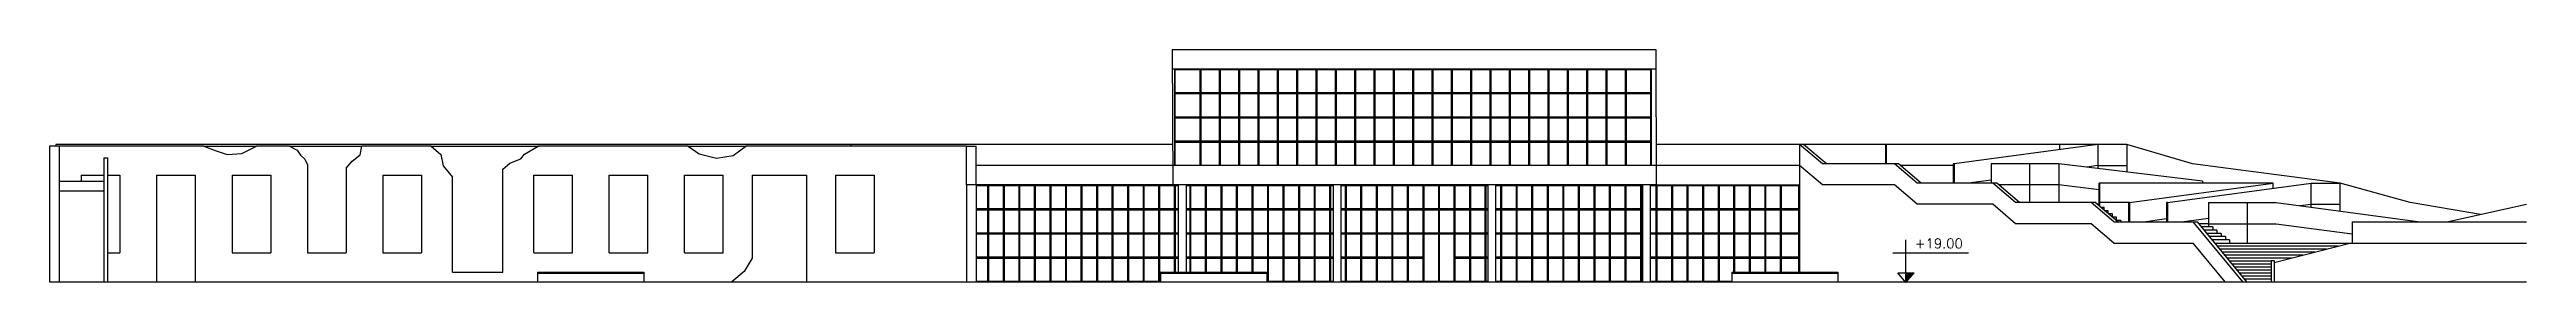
# Model space of a CAD drawing. Header units: millimetres. Extents: x 55520 to 96084, y -58491 to -49645.
# Drawn here: x 60582.3 to 60710.3, y -57349 to -57337 of the extents above; entities that cross this region are included whole.
import ezdxf
from ezdxf.enums import TextEntityAlignment as Align

# ---------------------------------------------------------------- set-up
doc = ezdxf.new("R2010")
doc.units = ezdxf.units.MM
for name, color, linetype in [('Alvenaria Corte', 30, 'Continuous'), ('Alvenaria Vista', 40, 'Continuous'), ('ARQ-SÍMBOLOS', 2, 'Continuous'), ('ARQ-TEXTO2', 2, 'Continuous'), ('Cinza', 9, 'Continuous'), ('Edificações', 6, 'Continuous'), ('Linha Fina', 100, 'Continuous'), ('Pilares', 181, 'Continuous')]:
    doc.layers.add(name, color=color, linetype=linetype)
doc.styles.add('ROMANS', font='romans.shx')

# ---------------------------------------------------------------- blocks, each defined once
blk = doc.blocks.new('Nível_Fachada')
at = {"layer": 'ARQ-SÍMBOLOS'}
h = blk.add_hatch(color=1, dxfattribs=at)
h.dxf.hatch_style = 1
h.paths.add_polyline_path([(0.167, 0.202), (0, 0.202), (0, 0)])
at = {"layer": 'ARQ-SÍMBOLOS', "color": 1}
for p, q in [((-0.271, 0.613), (1.29, 0.613)), ((0, 0), (0, 0.884)), ((-0.167, 0.202), (0.167, 0.202)), ((0, 0), (-0.167, 0.202)), ((0, 0), (0.167, 0.202))]:
    blk.add_line(p, q, dxfattribs=at)
at = {"layer": 'ARQ-TEXTO2', "style": 'ROMANS'}
blk.add_attdef('NIVEL-ACABADO', text='', height=0.2, dxfattribs=at).set_placement((0.182, 0.647), align=Align.BOTTOM_LEFT)

msp = doc.modelspace()

# ---------------------------------------------------------------- linework, layer by layer
at = {"layer": 'Alvenaria Corte'}
for p, q in [((60582.268, -57342.011), (60582.268, -57343.011)), ((60582.768, -57342.011), (60582.268, -57342.011)), ((60582.768, -57342.011), (60582.768, -57349.011)), ((60585.068, -57342.611), (60585.068, -57349.011)), ((60585.068, -57342.611), (60585.268, -57342.611)), ((60585.268, -57342.611), (60585.268, -57349.011)), ((60629.689, -57344.011), (60629.689, -57349.011)), ((60630.189, -57344.011), (60629.689, -57344.011)), ((60630.189, -57344.011), (60630.189, -57349.011)), ((60697.147, -57347.911), (60697.147, -57349.011)), ((60697.147, -57347.911), (60697.297, -57347.911)), ((60697.297, -57347.911), (60697.297, -57349.011))]:
    msp.add_line(p, q, dxfattribs=at)
at = {"layer": 'Alvenaria Corte', "color": 1}
for p, q in [((60697.253, -57343.911), (60688.244, -57343.911)), ((60688.244, -57345.011), (60688.244, -57343.911)), ((60688.284, -57344.011), (60688.244, -57344.011)), ((60688.284, -57345.011), (60688.284, -57343.911)), ((60689.812, -57344.911), (60697.253, -57343.911)), ((60691.781, -57344.911), (60699.221, -57343.911)), ((60697.253, -57344.163), (60697.253, -57343.911)), ((60699.221, -57345.155), (60699.221, -57343.911)), ((60699.221, -57343.911), (60700.709, -57343.911)), ((60700.709, -57345.355), (60700.709, -57343.911)), ((60688.284, -57345.011), (60688.162, -57345.011)), ((60689.812, -57344.911), (60688.284, -57344.911)), ((60688.284, -57345.115), (60688.284, -57345.011)), ((60688.501, -57345.178), (60688.358, -57345.178)), ((60688.501, -57345.3), (60688.501, -57345.178)), ((60688.718, -57345.345), (60688.554, -57345.345)), ((60688.718, -57345.484), (60688.718, -57345.345)), ((60689.772, -57344.911), (60689.772, -57345.911)), ((60689.812, -57344.911), (60689.772, -57344.911)), ((60689.812, -57344.911), (60689.812, -57345.911)), ((60691.741, -57344.911), (60691.741, -57345.911)), ((60691.781, -57344.911), (60691.741, -57344.911)), ((60691.781, -57344.911), (60691.781, -57345.911)), ((60693.91, -57344.911), (60697.409, -57344.911)), ((60693.91, -57344.911), (60693.91, -57346.011)), ((60695.919, -57347.011), (60695.919, -57344.911)), ((60697.409, -57344.911), (60704.846, -57345.911)), ((60698.626, -57345.075), (60699.221, -57345.011)), ((60699.221, -57345.011), (60700.709, -57345.011)), ((60688.935, -57345.511), (60688.75, -57345.511)), ((60688.935, -57345.668), (60688.935, -57345.511)), ((60689.152, -57345.678), (60688.947, -57345.678)), ((60689.369, -57345.845), (60689.143, -57345.845)), ((60689.152, -57345.845), (60689.152, -57345.678)), ((60689.369, -57345.845), (60689.369, -57345.911)), ((60690.543, -57345.911), (60691.741, -57345.747)), ((60692.512, -57345.911), (60693.91, -57345.72)), ((60693.91, -57346.011), (60693.41, -57346.011)), ((60694.126, -57346.178), (60693.548, -57346.178)), ((60694.343, -57346.345), (60693.686, -57346.345)), ((60694.56, -57346.511), (60693.823, -57346.511)), ((60693.91, -57346.011), (60693.91, -57346.178)), ((60693.91, -57346.011), (60697.409, -57346.011)), ((60694.777, -57346.678), (60693.961, -57346.678)), ((60694.126, -57346.178), (60694.126, -57346.345)), ((60694.343, -57346.345), (60694.343, -57346.511)), ((60694.56, -57346.511), (60694.56, -57346.678)), ((60694.777, -57346.678), (60694.777, -57346.845)), ((60697.409, -57346.011), (60701.328, -57346.538)), ((60701.328, -57345.911), (60701.328, -57347.011)), ((60701.328, -57345.911), (60710.346, -57345.911)), ((60694.994, -57346.845), (60694.098, -57346.845)), ((60694.236, -57347.011), (60701.22, -57347.011)), ((60694.363, -57347.165), (60700.617, -57347.165)), ((60694.49, -57347.319), (60700.013, -57347.319)), ((60694.617, -57347.473), (60699.409, -57347.473)), ((60694.744, -57347.627), (60698.806, -57347.627)), ((60694.871, -57347.781), (60698.202, -57347.781)), ((60694.994, -57346.845), (60694.994, -57347.011)), ((60694.998, -57347.934), (60697.147, -57347.934)), ((60695.125, -57348.088), (60697.147, -57348.088)), ((60695.252, -57348.242), (60697.147, -57348.242)), ((60695.379, -57348.396), (60697.147, -57348.396)), ((60695.506, -57348.55), (60697.147, -57348.55)), ((60695.634, -57348.704), (60697.147, -57348.704)), ((60695.761, -57348.857), (60697.147, -57348.857))]:
    msp.add_line(p, q, dxfattribs=at)
msp.add_lwpolyline([(60707.969, -57345.532), (60704.325, -57344.911), (60700.709, -57343.911), (60693.075, -57342.911), (60689.677, -57341.911)], dxfattribs=at)
at = {"layer": 'Alvenaria Vista'}
for p, q in [((60640.326, -57337.011), (60665.325, -57337.011)), ((60640.326, -57337.011), (60640.346, -57344.011)), ((60665.325, -57337.011), (60665.345, -57344.011)), ((60640.328, -57338.011), (60665.328, -57338.011)), ((60665.096, -57343.011), (60665.096, -57338.011)), ((60582.586, -57341.911), (60582.586, -57342.011)), ((60590.241, -57342.011), (60582.768, -57342.011)), ((60594.67, -57342.011), (60592.972, -57342.011)), ((60601.996, -57342.011), (60598.414, -57342.011)), ((60615.297, -57342.011), (60607.531, -57342.011)), ((60629.689, -57342.011), (60618.278, -57342.011)), ((60629.689, -57342.011), (60630.189, -57342.011)), ((60629.689, -57344.011), (60629.689, -57342.011)), ((60630.189, -57344.011), (60630.189, -57342.011)), ((60595.605, -57342.966), (60595.605, -57347.511)), ((60597.605, -57343.143), (60597.605, -57347.511)), ((60603.105, -57348.511), (60603.105, -57343.603)), ((60605.705, -57348.511), (60605.705, -57343.197)), ((60665.343, -57343.011), (60640.343, -57343.011)), ((60665.345, -57344.011), (60640.346, -57344.011)), ((60640.652, -57348.511), (60640.652, -57344.011)), ((60641.052, -57348.511), (60641.052, -57344.011)), ((60648.652, -57349.011), (60648.652, -57344.011)), ((60649.052, -57349.011), (60649.052, -57344.011)), ((60656.652, -57349.011), (60656.652, -57344.011)), ((60657.052, -57349.011), (60657.052, -57344.011)), ((60664.652, -57349.011), (60664.652, -57344.011)), ((60665.052, -57349.011), (60665.052, -57344.011)), ((60689.013, -57345.911), (60687.836, -57344.911)), ((60689.221, -57345.911), (60688.044, -57344.911)), ((60689.013, -57347.011), (60687.836, -57346.011)), ((60689.013, -57345.911), (60693.328, -57345.911)), ((60695.68, -57349.011), (60693.12, -57345.911)), ((60695.888, -57349.011), (60693.328, -57345.911)), ((60595.605, -57347.511), (60597.605, -57347.511)), ((60689.013, -57347.011), (60693.12, -57347.011)), ((60694.771, -57349.011), (60693.12, -57347.011)), ((60701.22, -57347.011), (60710.346, -57347.011)), ((60603.105, -57348.511), (60605.705, -57348.511))]:
    msp.add_line(p, q, dxfattribs=at)
at = {"layer": 'Alvenaria Vista', "color": 1}
for p, q in [((60640.343, -57341.911), (60582.586, -57341.911)), ((60672.958, -57341.911), (60665.339, -57341.911)), ((60673.948, -57342.911), (60672.75, -57341.911)), ((60672.75, -57341.911), (60672.75, -57348.511)), ((60674.156, -57342.911), (60672.958, -57341.911)), ((60583.905, -57343.511), (60583.905, -57343.811)), ((60583.905, -57343.511), (60585.068, -57343.511)), ((60585.268, -57343.511), (60585.905, -57343.511)), ((60585.905, -57343.511), (60585.905, -57347.511)), ((60587.805, -57343.511), (60587.805, -57349.011)), ((60587.805, -57343.511), (60589.805, -57343.511)), ((60589.805, -57343.511), (60589.805, -57349.011)), ((60591.705, -57343.511), (60591.705, -57347.511)), ((60591.705, -57343.511), (60593.705, -57343.511)), ((60593.705, -57343.511), (60593.705, -57347.511)), ((60599.505, -57343.511), (60599.505, -57347.511)), ((60599.505, -57343.511), (60601.505, -57343.511)), ((60601.505, -57343.511), (60601.505, -57347.511)), ((60607.305, -57347.511), (60607.305, -57343.511)), ((60607.305, -57343.511), (60609.305, -57343.511)), ((60609.305, -57347.511), (60609.305, -57343.511)), ((60611.205, -57347.511), (60611.205, -57343.511)), ((60611.205, -57343.511), (60613.205, -57343.511)), ((60613.205, -57347.511), (60613.205, -57343.511)), ((60615.105, -57347.511), (60615.105, -57343.511)), ((60615.105, -57343.511), (60617.105, -57343.511)), ((60617.105, -57347.511), (60617.105, -57343.511)), ((60618.605, -57343.511), (60618.605, -57347.79)), ((60618.605, -57343.511), (60621.406, -57343.511)), ((60621.406, -57343.511), (60621.406, -57349.011)), ((60622.906, -57343.511), (60622.906, -57347.511)), ((60622.906, -57343.511), (60624.906, -57343.511)), ((60624.906, -57343.511), (60624.906, -57347.511)), ((60640.343, -57343.011), (60630.189, -57343.011)), ((60640.346, -57344.011), (60630.189, -57344.011)), ((60672.75, -57343.011), (60665.339, -57343.011)), ((60665.345, -57344.011), (60672.75, -57344.011)), ((60673.948, -57344.011), (60672.75, -57343.011)), ((60677.869, -57342.911), (60673.948, -57342.911)), ((60677.661, -57344.011), (60673.948, -57344.011)), ((60678.838, -57343.911), (60677.661, -57342.911)), ((60678.838, -57345.011), (60677.661, -57344.011)), ((60679.046, -57343.911), (60677.869, -57342.911)), ((60682.956, -57343.911), (60678.838, -57343.911)), ((60683.926, -57344.911), (60682.748, -57343.911)), ((60684.134, -57344.911), (60682.956, -57343.911)), ((60682.748, -57345.011), (60678.838, -57345.011)), ((60683.926, -57346.011), (60682.748, -57345.011)), ((60688.044, -57344.911), (60683.926, -57344.911)), ((60687.836, -57346.011), (60683.926, -57346.011)), ((60585.268, -57347.511), (60585.905, -57347.511)), ((60591.705, -57347.511), (60593.705, -57347.511)), ((60599.505, -57347.511), (60601.505, -57347.511)), ((60607.305, -57347.511), (60609.305, -57347.511)), ((60611.205, -57347.511), (60613.205, -57347.511)), ((60615.105, -57347.511), (60617.105, -57347.511)), ((60622.906, -57347.511), (60624.906, -57347.511)), ((60607.501, -57348.511), (60607.501, -57349.011)), ((60607.501, -57348.511), (60612.995, -57348.511)), ((60607.501, -57348.561), (60612.995, -57348.561)), ((60612.995, -57348.511), (60612.995, -57349.011)), ((60639.717, -57348.511), (60639.717, -57349.011)), ((60639.717, -57348.511), (60645.21, -57348.511)), ((60639.717, -57348.561), (60645.21, -57348.561)), ((60645.21, -57348.511), (60645.21, -57349.011)), ((60669.252, -57348.511), (60669.252, -57349.011)), ((60669.252, -57348.511), (60674.745, -57348.511)), ((60669.252, -57348.561), (60674.745, -57348.561)), ((60674.745, -57348.511), (60674.745, -57349.011))]:
    msp.add_line(p, q, dxfattribs=at)
at = {"layer": 'Alvenaria Vista'}
for points in [[(60590.241, -57342.011), (60590.892, -57342.241), (60591.461, -57342.442), (60592.206, -57342.378), (60592.972, -57342.011)], [(60594.67, -57342.011), (60595.077, -57342.217), (60595.237, -57342.472), (60595.463, -57342.683), (60595.605, -57342.966)], [(60597.605, -57343.143), (60597.919, -57342.779), (60598.334, -57342.452), (60598.414, -57342.011)], [(60601.996, -57342.011), (60602.498, -57342.433), (60602.618, -57343.03), (60603.105, -57343.603)], [(60605.705, -57343.197), (60606.072, -57342.887), (60606.634, -57342.66), (60606.825, -57342.421), (60607.531, -57342.011)], [(60615.297, -57342.011), (60615.856, -57342.393), (60616.763, -57342.628), (60617.62, -57342.48), (60618.278, -57342.011)], [(60706.236, -57345.911), (60710.346, -57345.011)], [(60697.297, -57348.011), (60701.22, -57347.011)]]:
    msp.add_lwpolyline(points, dxfattribs=at)
at = {"layer": 'Alvenaria Vista', "color": 1}
msp.add_lwpolyline([(60618.605, -57347.79), (60618.182, -57348.486), (60617.55, -57349.011)], dxfattribs=at)
at = {"layer": 'Cinza'}
for p, q in [((60640.451, -57343.011), (60640.451, -57338.011)), ((60640.451, -57338.041), (60665.096, -57338.041)), ((60640.481, -57343.011), (60640.481, -57338.011)), ((60641.758, -57343.011), (60641.758, -57338.011)), ((60641.788, -57343.011), (60641.788, -57338.011)), ((60641.818, -57343.011), (60641.818, -57338.011)), ((60642.758, -57343.011), (60642.758, -57338.011)), ((60642.788, -57343.011), (60642.788, -57338.011)), ((60642.818, -57343.011), (60642.818, -57338.011)), ((60643.758, -57343.011), (60643.758, -57338.011)), ((60643.788, -57343.011), (60643.788, -57338.011)), ((60643.818, -57343.011), (60643.818, -57338.011)), ((60644.758, -57343.011), (60644.758, -57338.011)), ((60644.788, -57343.011), (60644.788, -57338.011)), ((60644.818, -57343.011), (60644.818, -57338.011)), ((60645.758, -57343.011), (60645.758, -57338.011)), ((60645.788, -57343.011), (60645.788, -57338.011)), ((60645.818, -57343.011), (60645.818, -57338.011)), ((60646.758, -57343.011), (60646.758, -57338.011)), ((60646.788, -57343.011), (60646.788, -57338.011)), ((60646.818, -57343.011), (60646.818, -57338.011)), ((60647.758, -57343.011), (60647.758, -57338.011)), ((60647.788, -57343.011), (60647.788, -57338.011)), ((60647.818, -57343.011), (60647.818, -57338.011)), ((60648.758, -57343.011), (60648.758, -57338.011)), ((60648.788, -57343.011), (60648.788, -57338.011)), ((60648.818, -57343.011), (60648.818, -57338.011)), ((60649.758, -57343.011), (60649.758, -57338.011)), ((60649.788, -57343.011), (60649.788, -57338.011)), ((60649.818, -57343.011), (60649.818, -57338.011)), ((60650.758, -57343.011), (60650.758, -57338.011)), ((60650.788, -57343.011), (60650.788, -57338.011)), ((60650.818, -57343.011), (60650.818, -57338.011)), ((60651.758, -57343.011), (60651.758, -57338.011)), ((60651.788, -57343.011), (60651.788, -57338.011)), ((60651.818, -57343.011), (60651.818, -57338.011)), ((60652.758, -57343.011), (60652.758, -57338.011)), ((60652.788, -57343.011), (60652.788, -57338.011)), ((60652.818, -57343.011), (60652.818, -57338.011)), ((60653.758, -57343.011), (60653.758, -57338.011)), ((60653.788, -57343.011), (60653.788, -57338.011)), ((60653.818, -57343.011), (60653.818, -57338.011)), ((60654.758, -57343.011), (60654.758, -57338.011)), ((60654.788, -57343.011), (60654.788, -57338.011)), ((60654.818, -57343.011), (60654.818, -57338.011)), ((60655.758, -57343.011), (60655.758, -57338.011)), ((60655.788, -57343.011), (60655.788, -57338.011)), ((60655.818, -57343.011), (60655.818, -57338.011)), ((60656.758, -57343.011), (60656.758, -57338.011)), ((60656.788, -57343.011), (60656.788, -57338.011)), ((60656.818, -57343.011), (60656.818, -57338.011)), ((60657.758, -57343.011), (60657.758, -57338.011)), ((60657.788, -57343.011), (60657.788, -57338.011)), ((60657.818, -57343.011), (60657.818, -57338.011)), ((60658.758, -57343.011), (60658.758, -57338.011)), ((60658.788, -57343.011), (60658.788, -57338.011)), ((60658.818, -57343.011), (60658.818, -57338.011)), ((60659.758, -57343.011), (60659.758, -57338.011)), ((60659.788, -57343.011), (60659.788, -57338.011)), ((60659.818, -57343.011), (60659.818, -57338.011)), ((60660.758, -57343.011), (60660.758, -57338.011)), ((60660.788, -57343.011), (60660.788, -57338.011)), ((60660.818, -57343.011), (60660.818, -57338.011)), ((60661.758, -57343.011), (60661.758, -57338.011)), ((60661.788, -57343.011), (60661.788, -57338.011)), ((60661.818, -57343.011), (60661.818, -57338.011)), ((60662.758, -57343.011), (60662.758, -57338.011)), ((60662.788, -57343.011), (60662.788, -57338.011)), ((60662.818, -57343.011), (60662.818, -57338.011)), ((60663.758, -57343.011), (60663.758, -57338.011)), ((60663.788, -57343.011), (60663.788, -57338.011)), ((60663.818, -57343.011), (60663.818, -57338.011)), ((60665.066, -57343.011), (60665.066, -57338.011)), ((60640.451, -57339.231), (60665.096, -57339.231)), ((60640.451, -57339.261), (60665.096, -57339.261)), ((60640.451, -57339.291), (60665.096, -57339.291)), ((60640.451, -57340.481), (60665.096, -57340.481)), ((60640.451, -57340.511), (60665.096, -57340.511)), ((60640.451, -57340.541), (60665.096, -57340.541)), ((60640.451, -57341.731), (60665.096, -57341.731)), ((60640.451, -57341.761), (60665.096, -57341.761)), ((60640.451, -57341.791), (60665.096, -57341.791)), ((60630.189, -57344.041), (60640.652, -57344.041)), ((60630.794, -57349.011), (60630.794, -57344.011)), ((60630.818, -57349.011), (60630.818, -57344.011)), ((60630.842, -57349.011), (60630.842, -57344.011)), ((60631.597, -57349.011), (60631.597, -57344.011)), ((60631.621, -57349.011), (60631.621, -57344.011)), ((60631.645, -57349.011), (60631.645, -57344.011)), ((60632.401, -57349.011), (60632.401, -57344.011)), ((60632.425, -57349.011), (60632.425, -57344.011)), ((60632.449, -57349.011), (60632.449, -57344.011)), ((60633.204, -57349.011), (60633.204, -57344.011)), ((60633.228, -57349.011), (60633.228, -57344.011)), ((60633.253, -57349.011), (60633.253, -57344.011)), ((60634.008, -57349.011), (60634.008, -57344.011)), ((60634.032, -57349.011), (60634.032, -57344.011)), ((60634.056, -57349.011), (60634.056, -57344.011)), ((60634.812, -57349.011), (60634.812, -57344.011)), ((60634.836, -57349.011), (60634.836, -57344.011)), ((60634.86, -57349.011), (60634.86, -57344.011)), ((60635.615, -57349.011), (60635.615, -57344.011)), ((60635.639, -57349.011), (60635.639, -57344.011)), ((60635.663, -57349.011), (60635.663, -57344.011)), ((60636.419, -57349.011), (60636.419, -57344.011)), ((60636.443, -57349.011), (60636.443, -57344.011)), ((60636.467, -57349.011), (60636.467, -57344.011)), ((60637.222, -57349.011), (60637.222, -57344.011)), ((60637.246, -57349.011), (60637.246, -57344.011)), ((60637.271, -57349.011), (60637.271, -57344.011)), ((60638.026, -57349.011), (60638.026, -57344.011)), ((60638.05, -57349.011), (60638.05, -57344.011)), ((60638.074, -57349.011), (60638.074, -57344.011)), ((60638.829, -57349.011), (60638.829, -57344.011)), ((60638.854, -57349.011), (60638.854, -57344.011)), ((60638.878, -57349.011), (60638.878, -57344.011)), ((60639.633, -57349.011), (60639.633, -57344.011)), ((60639.657, -57349.011), (60639.657, -57344.011)), ((60639.681, -57349.011), (60639.681, -57344.011)), ((60640.437, -57348.511), (60640.437, -57344.011)), ((60640.451, -57342.981), (60665.096, -57342.981)), ((60640.461, -57348.511), (60640.461, -57344.011)), ((60640.485, -57348.511), (60640.485, -57344.011)), ((60641.052, -57344.041), (60648.652, -57344.041)), ((60641.24, -57348.511), (60641.24, -57344.011)), ((60641.264, -57348.511), (60641.264, -57344.011)), ((60641.289, -57348.511), (60641.289, -57344.011)), ((60642.044, -57348.511), (60642.044, -57344.011)), ((60642.068, -57348.511), (60642.068, -57344.011)), ((60642.092, -57348.511), (60642.092, -57344.011)), ((60642.847, -57348.511), (60642.847, -57344.011)), ((60642.872, -57348.511), (60642.872, -57344.011)), ((60642.896, -57348.511), (60642.896, -57344.011)), ((60643.651, -57348.511), (60643.651, -57344.011)), ((60643.675, -57348.511), (60643.675, -57344.011)), ((60643.699, -57348.511), (60643.699, -57344.011)), ((60644.455, -57348.511), (60644.455, -57344.011)), ((60644.479, -57348.511), (60644.479, -57344.011)), ((60644.503, -57348.511), (60644.503, -57344.011)), ((60645.258, -57349.011), (60645.258, -57344.011)), ((60645.282, -57349.011), (60645.282, -57344.011)), ((60645.306, -57349.011), (60645.306, -57344.011)), ((60646.062, -57349.011), (60646.062, -57344.011)), ((60646.086, -57349.011), (60646.086, -57344.011)), ((60646.11, -57349.011), (60646.11, -57344.011)), ((60646.865, -57349.011), (60646.865, -57344.011)), ((60646.89, -57349.011), (60646.89, -57344.011)), ((60646.914, -57349.011), (60646.914, -57344.011)), ((60647.669, -57349.011), (60647.669, -57344.011)), ((60647.693, -57349.011), (60647.693, -57344.011)), ((60647.717, -57349.011), (60647.717, -57344.011)), ((60648.473, -57349.011), (60648.473, -57344.011)), ((60648.497, -57349.011), (60648.497, -57344.011)), ((60648.521, -57349.011), (60648.521, -57344.011)), ((60649.052, -57344.041), (60656.652, -57344.041)), ((60649.276, -57349.011), (60649.276, -57344.011)), ((60649.3, -57349.011), (60649.3, -57344.011)), ((60649.324, -57349.011), (60649.324, -57344.011)), ((60650.08, -57349.011), (60650.08, -57344.011)), ((60650.104, -57349.011), (60650.104, -57344.011)), ((60650.128, -57349.011), (60650.128, -57344.011)), ((60650.883, -57349.011), (60650.883, -57344.011)), ((60650.908, -57349.011), (60650.908, -57344.011)), ((60650.932, -57349.011), (60650.932, -57344.011)), ((60651.687, -57349.011), (60651.687, -57344.011)), ((60651.711, -57349.011), (60651.711, -57344.011)), ((60651.735, -57349.011), (60651.735, -57344.011)), ((60652.491, -57349.011), (60652.491, -57344.011)), ((60652.515, -57349.011), (60652.515, -57344.011)), ((60652.539, -57349.011), (60652.539, -57344.011)), ((60653.294, -57349.011), (60653.294, -57344.011)), ((60653.318, -57349.011), (60653.318, -57344.011)), ((60653.342, -57349.011), (60653.342, -57344.011)), ((60654.098, -57349.011), (60654.098, -57344.011)), ((60654.122, -57349.011), (60654.122, -57344.011)), ((60654.146, -57349.011), (60654.146, -57344.011)), ((60654.901, -57349.011), (60654.901, -57344.011)), ((60654.926, -57349.011), (60654.926, -57344.011)), ((60654.95, -57349.011), (60654.95, -57344.011)), ((60655.705, -57349.011), (60655.705, -57344.011)), ((60655.729, -57349.011), (60655.729, -57344.011)), ((60655.753, -57349.011), (60655.753, -57344.011)), ((60656.509, -57349.011), (60656.509, -57344.011)), ((60656.533, -57349.011), (60656.533, -57344.011)), ((60656.557, -57349.011), (60656.557, -57344.011)), ((60657.052, -57344.041), (60664.652, -57344.041)), ((60657.312, -57349.011), (60657.312, -57344.011)), ((60657.336, -57349.011), (60657.336, -57344.011)), ((60657.36, -57349.011), (60657.36, -57344.011)), ((60658.116, -57349.011), (60658.116, -57344.011)), ((60658.14, -57349.011), (60658.14, -57344.011)), ((60658.164, -57349.011), (60658.164, -57344.011)), ((60658.919, -57349.011), (60658.919, -57344.011)), ((60658.944, -57349.011), (60658.944, -57344.011)), ((60658.968, -57349.011), (60658.968, -57344.011)), ((60659.723, -57349.011), (60659.723, -57344.011)), ((60659.747, -57349.011), (60659.747, -57344.011)), ((60659.771, -57349.011), (60659.771, -57344.011)), ((60660.527, -57349.011), (60660.527, -57344.011)), ((60660.551, -57349.011), (60660.551, -57344.011)), ((60660.575, -57349.011), (60660.575, -57344.011)), ((60661.33, -57349.011), (60661.33, -57344.011)), ((60661.354, -57349.011), (60661.354, -57344.011)), ((60661.378, -57349.011), (60661.378, -57344.011)), ((60662.134, -57349.011), (60662.134, -57344.011)), ((60662.158, -57349.011), (60662.158, -57344.011)), ((60662.182, -57349.011), (60662.182, -57344.011)), ((60662.937, -57349.011), (60662.937, -57344.011)), ((60662.962, -57349.011), (60662.962, -57344.011)), ((60662.986, -57349.011), (60662.986, -57344.011)), ((60663.741, -57349.011), (60663.741, -57344.011)), ((60663.765, -57349.011), (60663.765, -57344.011)), ((60663.789, -57349.011), (60663.789, -57344.011)), ((60664.545, -57349.011), (60664.545, -57344.011)), ((60664.569, -57349.011), (60664.569, -57344.011)), ((60664.593, -57349.011), (60664.593, -57344.011)), ((60665.052, -57344.041), (60672.75, -57344.041)), ((60665.348, -57349.011), (60665.348, -57344.011)), ((60665.372, -57349.011), (60665.372, -57344.011)), ((60665.396, -57349.011), (60665.396, -57344.011)), ((60666.152, -57349.011), (60666.152, -57344.011)), ((60666.176, -57349.011), (60666.176, -57344.011)), ((60666.2, -57349.011), (60666.2, -57344.011)), ((60666.955, -57349.011), (60666.955, -57344.011)), ((60666.98, -57349.011), (60666.98, -57344.011)), ((60667.004, -57349.011), (60667.004, -57344.011)), ((60667.759, -57349.011), (60667.759, -57344.011)), ((60667.783, -57349.011), (60667.783, -57344.011)), ((60667.807, -57349.011), (60667.807, -57344.011)), ((60668.563, -57349.011), (60668.563, -57344.011)), ((60668.587, -57349.011), (60668.587, -57344.011)), ((60668.611, -57349.011), (60668.611, -57344.011)), ((60669.366, -57348.511), (60669.366, -57344.011)), ((60669.39, -57348.511), (60669.39, -57344.011)), ((60669.414, -57348.511), (60669.414, -57344.011)), ((60670.17, -57348.511), (60670.17, -57344.011)), ((60670.194, -57348.511), (60670.194, -57344.011)), ((60670.218, -57348.511), (60670.218, -57344.011)), ((60670.973, -57348.511), (60670.973, -57344.011)), ((60670.998, -57348.511), (60670.998, -57344.011)), ((60671.022, -57348.511), (60671.022, -57344.011)), ((60671.777, -57348.511), (60671.777, -57344.011)), ((60671.801, -57348.511), (60671.801, -57344.011)), ((60671.825, -57348.511), (60671.825, -57344.011)), ((60672.726, -57348.511), (60672.726, -57344.011)), ((60630.189, -57345.231), (60640.652, -57345.231)), ((60630.189, -57345.261), (60640.652, -57345.261)), ((60630.189, -57345.291), (60640.652, -57345.291)), ((60641.052, -57345.231), (60648.652, -57345.231)), ((60641.052, -57345.261), (60648.652, -57345.261)), ((60641.052, -57345.291), (60648.652, -57345.291)), ((60649.052, -57345.231), (60656.652, -57345.231)), ((60649.052, -57345.261), (60656.652, -57345.261)), ((60649.052, -57345.291), (60656.652, -57345.291)), ((60657.052, -57345.231), (60664.652, -57345.231)), ((60657.052, -57345.261), (60664.652, -57345.261)), ((60657.052, -57345.291), (60664.652, -57345.291)), ((60665.052, -57345.231), (60672.75, -57345.231)), ((60665.052, -57345.261), (60672.75, -57345.261)), ((60665.052, -57345.291), (60672.75, -57345.291)), ((60630.189, -57346.481), (60640.652, -57346.481)), ((60630.189, -57346.511), (60640.652, -57346.511)), ((60630.189, -57346.541), (60640.652, -57346.541)), ((60641.052, -57346.481), (60648.652, -57346.481)), ((60641.052, -57346.511), (60648.652, -57346.511)), ((60641.052, -57346.541), (60648.652, -57346.541)), ((60649.052, -57346.481), (60656.652, -57346.481)), ((60649.052, -57346.511), (60656.652, -57346.511)), ((60649.052, -57346.541), (60656.652, -57346.541)), ((60657.052, -57346.481), (60664.652, -57346.481)), ((60657.052, -57346.511), (60664.652, -57346.511)), ((60657.052, -57346.541), (60664.652, -57346.541)), ((60665.052, -57346.481), (60672.75, -57346.481)), ((60665.052, -57346.511), (60672.75, -57346.511)), ((60665.052, -57346.541), (60672.75, -57346.541)), ((60630.189, -57347.731), (60640.652, -57347.731)), ((60630.189, -57347.761), (60640.652, -57347.761)), ((60630.189, -57347.791), (60640.652, -57347.791)), ((60641.052, -57347.731), (60648.652, -57347.731)), ((60641.052, -57347.761), (60648.652, -57347.761)), ((60641.052, -57347.791), (60648.652, -57347.791)), ((60649.052, -57347.731), (60653.318, -57347.731)), ((60649.052, -57347.761), (60653.318, -57347.761)), ((60649.052, -57347.791), (60653.318, -57347.791)), ((60654.926, -57347.731), (60656.652, -57347.731)), ((60654.926, -57347.761), (60656.652, -57347.761)), ((60654.926, -57347.791), (60656.652, -57347.791)), ((60657.052, -57347.731), (60664.652, -57347.731)), ((60657.052, -57347.761), (60664.652, -57347.761)), ((60657.052, -57347.791), (60664.652, -57347.791)), ((60665.052, -57347.731), (60672.75, -57347.731)), ((60665.052, -57347.761), (60672.75, -57347.761)), ((60665.052, -57347.791), (60672.75, -57347.791)), ((60630.189, -57348.981), (60639.717, -57348.981)), ((60645.21, -57348.981), (60648.652, -57348.981)), ((60649.052, -57348.981), (60656.652, -57348.981)), ((60657.052, -57348.981), (60664.652, -57348.981)), ((60665.052, -57348.981), (60669.252, -57348.981))]:
    msp.add_line(p, q, dxfattribs=at)
at = {"layer": 'Edificações'}
msp.add_line((60623.727, -57342.011), (60623.727, -57341.911), dxfattribs=at)
at = {"layer": 'Linha Fina'}
for p, q in [((60590.241, -57342.011), (60592.972, -57342.011)), ((60594.67, -57342.011), (60598.414, -57342.011)), ((60601.996, -57342.011), (60607.531, -57342.011)), ((60615.297, -57342.011), (60618.278, -57342.011)), ((60677.212, -57342.911), (60677.212, -57341.911)), ((60677.252, -57342.911), (60677.252, -57341.911)), ((60688.186, -57341.911), (60680.749, -57342.911)), ((60686.22, -57342.176), (60686.22, -57341.911)), ((60688.186, -57341.911), (60688.186, -57343.157)), ((60689.677, -57341.911), (60689.677, -57343.337)), ((60680.709, -57343.011), (60677.987, -57343.011)), ((60680.709, -57342.911), (60680.709, -57343.911)), ((60680.749, -57342.911), (60680.709, -57342.911)), ((60680.749, -57342.911), (60680.749, -57343.911)), ((60682.659, -57343.755), (60681.493, -57343.911)), ((60686.16, -57342.911), (60682.659, -57342.911)), ((60682.659, -57342.911), (60682.659, -57343.911)), ((60686.16, -57344.011), (60683.074, -57344.011)), ((60684.668, -57344.911), (60684.668, -57342.911)), ((60686.16, -57342.911), (60686.16, -57344.911)), ((60693.596, -57343.811), (60686.16, -57342.911)), ((60688.244, -57344.264), (60686.16, -57344.011)), ((60688.186, -57343.011), (60687.618, -57343.088)), ((60688.186, -57343.011), (60689.677, -57343.011)), ((60693.596, -57343.811), (60693.596, -57343.911))]:
    msp.add_line(p, q, dxfattribs=at)
msp.add_lwpolyline([(60689.677, -57341.911), (60672.958, -57341.911)], dxfattribs=at)
at = {"layer": 'Pilares'}
for p, q in [((60582.268, -57343.011), (60582.268, -57349.011)), ((60582.768, -57343.811), (60585.068, -57343.811)), ((60582.768, -57344.311), (60585.068, -57344.311)), ((60582.268, -57349.011), (60710.346, -57349.011))]:
    msp.add_line(p, q, dxfattribs=at)

# ---------------------------------------------------------------- block references
at = {"layer": 'ARQ-SÍMBOLOS', "xscale": 2.5, "yscale": 2.5, "zscale": 2.5}
msp.add_blockref('Nível_Fachada', (60678.262, -57349.049), dxfattribs=at).add_auto_attribs({'NIVEL-ACABADO': '+19.00 '})

doc.saveas('drawing.dxf')
